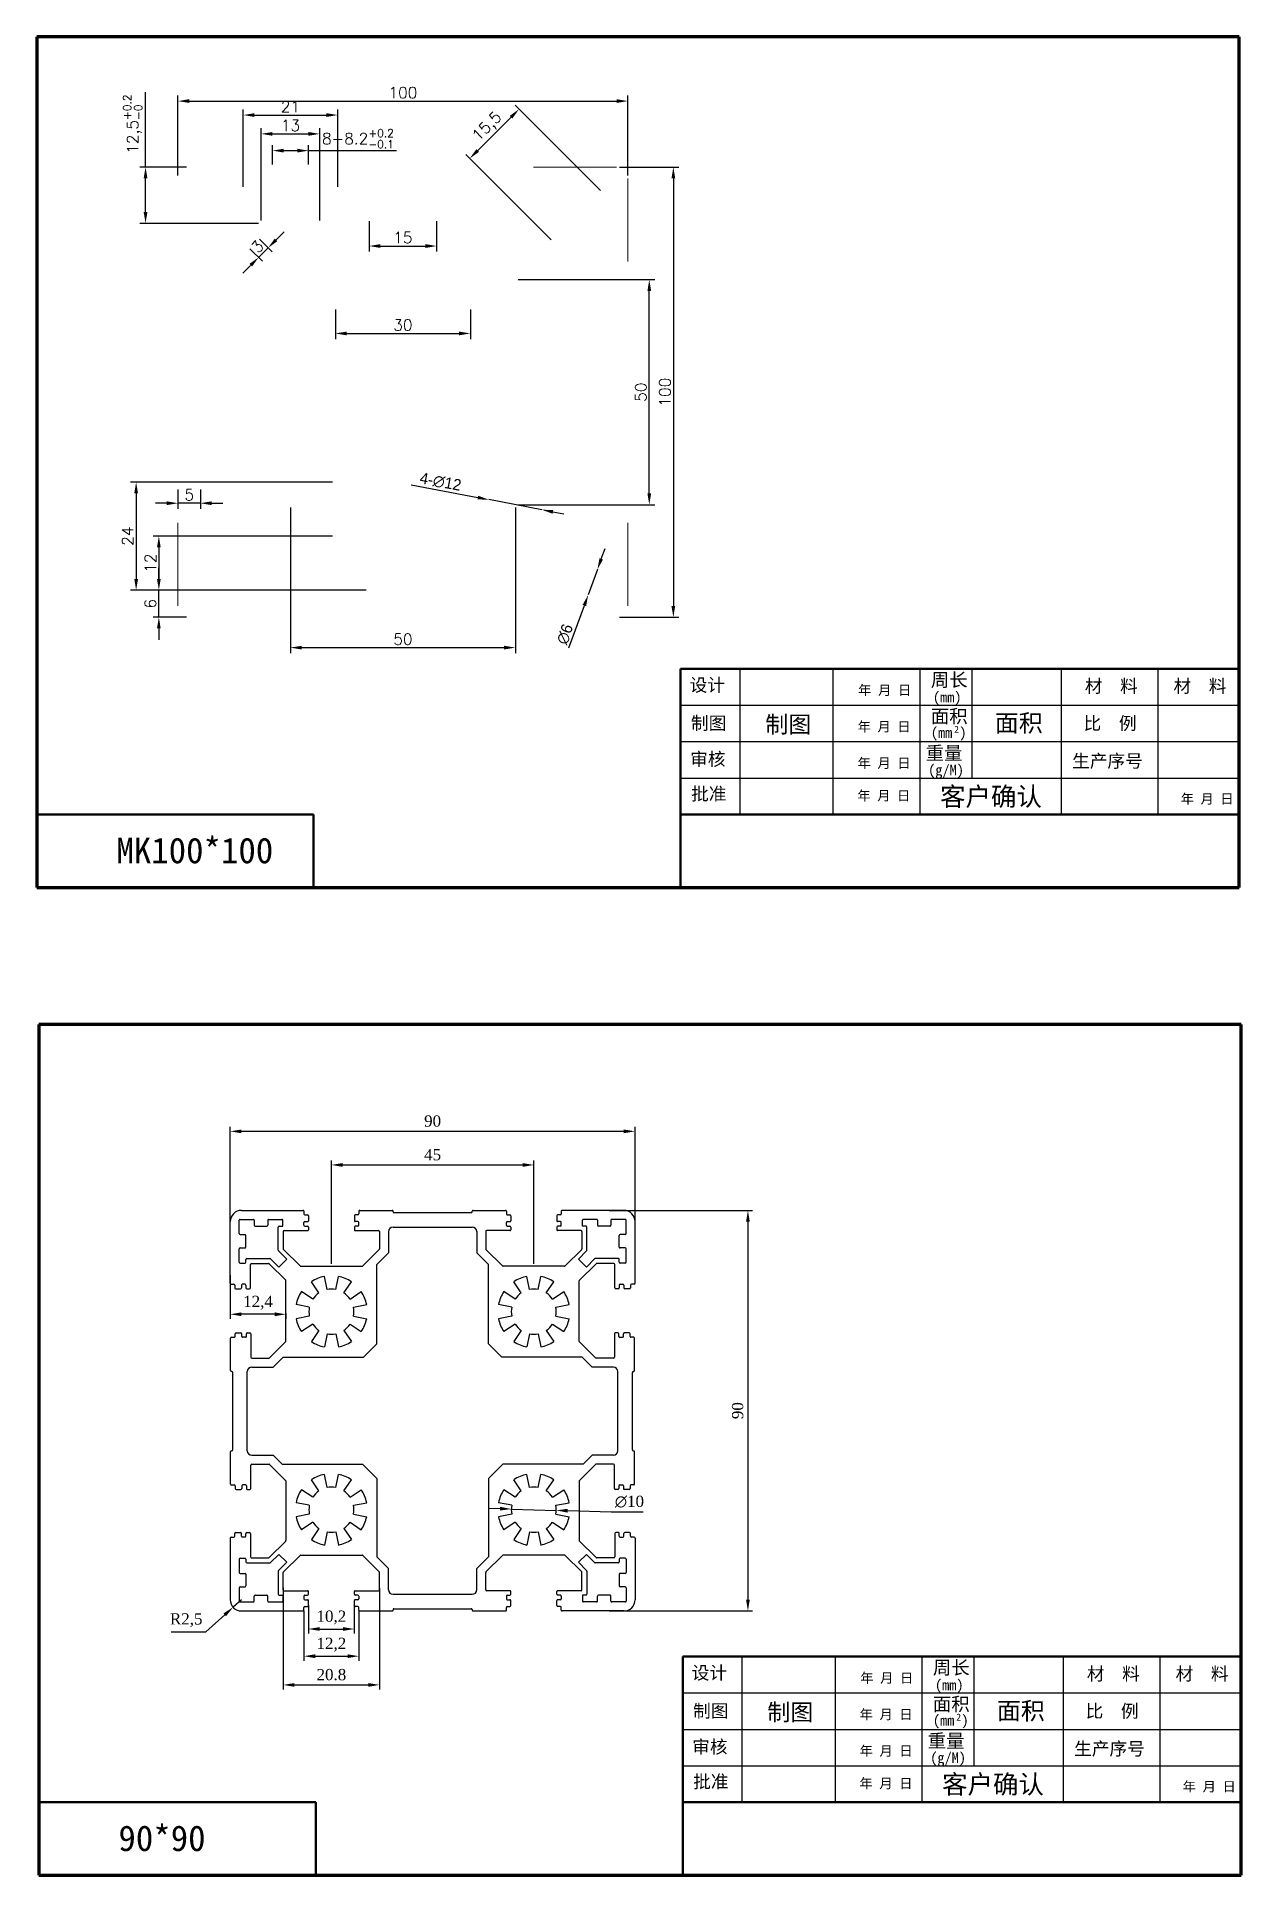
# Model space of a CAD drawing. Header units: millimetres. Extents: x 667 to 3290, y 428 to 2286.
# Drawn here: x 1287.9 to 1555.7, y 810.7 to 1219.2 of the extents above; entities that cross this region are included whole.
import ezdxf

# ---------------------------------------------------------------- set-up
doc = ezdxf.new("R2010")
doc.units = ezdxf.units.MM
doc.layers.add('DIMENSION', color=1, linetype='Continuous')
doc.layers.add('细线', color=100, linetype='Continuous')
doc.layers.add('实体1', color=5, linetype='Continuous', lineweight=50)
doc.layers.add('标注层', color=210, linetype='Continuous', lineweight=0)
doc.styles.get("Standard").update_dxf_attribs({"font": 'txt', "bigfont": 'gbcbig.shx'})
doc.styles.add('TIMES', font='times.ttf')
doc.styles.add('宋体', font='', dxfattribs={"height": 2.5})
doc.styles.add('文字', font='')
doc.styles.get('宋体').set_extended_font_data('SimSun')
doc.styles.get('文字').set_extended_font_data('KaiTi_GB2312')
doc.dimstyles.new('ISO-25', dxfattribs={"dimtxt": 2.5, "dimasz": 2.5, "dimexe": 1.25, "dimexo": 0.625, "dimtad": 1, "dimtxsty": 'Standard', "dimcen": 2.5, "dimadec": 0, "dimazin": 0, "dimtfac": 1, "dimtmove": 0, "dimatfit": 3, "dimfxl": 1, "dimarcsym": 0})

msp = doc.modelspace()

# ---------------------------------------------------------------- texts
at = {"layer": '实体1'}
for s, height, style, p in [('设计', 2.88, '宋体', (1433.084, 1073.702)), ('年 月 日', 2.16, '宋体', (1470.549, 1072.918)), ('周长', 2.9952, '宋体', (1486.701, 1074.798)), ('材  料', 2.88, '宋体', (1520.926, 1073.479)), ('材  料', 2.88, '宋体', (1540.645, 1073.479)), ('(mm)', 2.34, '文字', (1487.151, 1071.261)), ('制图', 2.88, '宋体', (1433.391, 1065.235)), ('制图', 3.744, '宋体', (1449.908, 1064.519)), ('年 月 日', 2.16, '宋体', (1470.415, 1064.818)), ('面积', 2.9952, '宋体', (1486.701, 1066.698)), ('面积', 3.8938, '宋体', (1500.931, 1064.742)), ('比  例', 2.88, '宋体', (1520.649, 1065.201)), ('(mm )', 2.34, '文字', (1486.688, 1063.398)), ('2', 1.544, '文字', (1491.902, 1064.518)), ('审核', 2.88, '宋体', (1433.2, 1057.241)), ('年 月 日', 2.16, '宋体', (1470.415, 1056.718)), ('重量', 2.9952, '宋体', (1485.552, 1058.52)), ('生产序号', 2.88, '宋体', (1518.104, 1056.83)), ('(g/M)', 2.34, '文字', (1486.098, 1055.095)), ('批准', 2.88, '宋体', (1433.41, 1049.527)), ('年 月 日', 2.16, '宋体', (1470.375, 1049.484)), ('客户确认', 4.1472, '宋体', (1488.746, 1048.291)), ('年 月 日', 2.16, '宋体', (1542.245, 1048.785)), ('周长', 2.9952, '宋体', (1487.16, 855.344)), ('设计', 2.88, '宋体', (1433.543, 854.247)), ('年 月 日', 2.16, '宋体', (1471.008, 853.464)), ('(mm)', 2.34, '文字', (1487.61, 851.807)), ('材  料', 2.88, '宋体', (1521.385, 854.024)), ('材  料', 2.88, '宋体', (1541.104, 854.024)), ('面积', 2.9952, '宋体', (1487.16, 847.244)), ('面积', 3.8938, '宋体', (1501.39, 845.287)), ('制图', 2.88, '宋体', (1433.849, 845.78)), ('制图', 3.744, '宋体', (1450.367, 845.064)), ('年 月 日', 2.16, '宋体', (1470.874, 845.364)), ('(mm )', 2.34, '文字', (1487.147, 843.943)), ('2', 1.544, '文字', (1492.361, 845.064)), ('比  例', 2.88, '宋体', (1521.108, 845.746)), ('重量', 2.9952, '宋体', (1486.011, 839.065)), ('审核', 2.88, '宋体', (1433.659, 837.787)), ('年 月 日', 2.16, '宋体', (1470.874, 837.264)), ('(g/M)', 2.34, '文字', (1486.557, 835.64)), ('生产序号', 2.88, '宋体', (1518.563, 837.375)), ('批准', 2.88, '宋体', (1433.869, 830.072)), ('客户确认', 4.1472, '宋体', (1489.205, 828.836)), ('年 月 日', 2.16, '宋体', (1470.834, 830.029)), ('年 月 日', 2.16, '宋体', (1542.704, 829.33))]:
    msp.add_text(s, height=height, dxfattribs=dict(at, style=style)).set_placement(p)
at = {"layer": '标注层', "char_height": 5.4675, "width": 62.5968, "attachment_point": 1}
for s, insert in [('{\\fKaiTi_GB2312|b0|i0|c134|p49;\\H1.042x;MK100*100}', (1305.641, 1041.233)), ('{\\fKaiTi_GB2312|b0|i0|c134|p49;\\H1.042x;90*90}', (1306.1, 821.779))]:
    msp.add_mtext(s, dxfattribs=dict(at, insert=insert))

# ---------------------------------------------------------------- blocks, each defined once
blk = doc.blocks.new('*D659')
at = {"layer": 'DEFPOINTS', "color": 0, "transparency": 16777216}
for p in [(1419.34, 1204.87), (1319.34, 1187.7), (1419.34, 1187.7)]:
    blk.add_point(p, dxfattribs=at)
at = {"layer": '标注层', "color": 0, "lineweight": -2, "transparency": 16777216}
for p, q in [((1319.34, 1188.32), (1319.34, 1206.12)), ((1419.34, 1188.32), (1419.34, 1206.12)), ((1321.84, 1204.87), (1416.84, 1204.87))]:
    blk.add_line(p, q, dxfattribs=at)
at = {"layer": '标注层', "color": 0, "transparency": 16777216}
for points in [[(1321.84, 1205.29), (1321.84, 1204.46), (1319.34, 1204.87)], [(1416.84, 1205.29), (1416.84, 1204.46), (1419.34, 1204.87)]]:
    blk.add_solid(points, dxfattribs=at)
at = {"layer": '标注层', "color": 0, "transparency": 16777216, "insert": (1369.34, 1206.75), "char_height": 2.5, "attachment_point": 5}
blk.add_mtext('100', dxfattribs=at)
blk = doc.blocks.new('*D660')
at = {"layer": 'DEFPOINTS', "color": 0, "transparency": 16777216}
for p in [(1348.34, 1193.86), (1340.34, 1190.2), (1348.34, 1190.2)]:
    blk.add_point(p, dxfattribs=at)
at = {"layer": '标注层', "color": 0, "lineweight": -2, "transparency": 16777216}
for p, q in [((1340.34, 1190.82), (1340.34, 1195.11)), ((1342.84, 1193.86), (1345.84, 1193.86)), ((1348.34, 1190.82), (1348.34, 1195.11)), ((1348.34, 1193.86), (1367.88, 1193.86))]:
    blk.add_line(p, q, dxfattribs=at)
at = {"layer": '标注层', "color": 0, "transparency": 16777216}
for points in [[(1342.84, 1194.28), (1342.84, 1193.45), (1340.34, 1193.86)], [(1345.84, 1194.28), (1345.84, 1193.45), (1348.34, 1193.86)]]:
    blk.add_solid(points, dxfattribs=at)
at = {"layer": '标注层', "color": 0, "transparency": 16777216, "insert": (1359.36, 1196.53), "char_height": 2.5, "attachment_point": 5}
blk.add_mtext('\\A1;8-8.2{\\H0.7x;\\S+0.2^ -0.1;}', dxfattribs=at)
blk = doc.blocks.new('*D661')
at = {"layer": 'DEFPOINTS', "color": 0, "transparency": 16777216}
for p in [(1354.84, 1201.77), (1333.84, 1185.2), (1354.84, 1185.2)]:
    blk.add_point(p, dxfattribs=at)
at = {"layer": '标注层', "color": 0, "lineweight": -2, "transparency": 16777216}
for p, q in [((1333.84, 1185.82), (1333.84, 1203.02)), ((1336.34, 1201.77), (1352.34, 1201.77)), ((1354.84, 1185.82), (1354.84, 1203.02))]:
    blk.add_line(p, q, dxfattribs=at)
at = {"layer": '标注层', "color": 0, "transparency": 16777216}
for points in [[(1336.34, 1202.18), (1336.34, 1201.35), (1333.84, 1201.77)], [(1352.34, 1202.18), (1352.34, 1201.35), (1354.84, 1201.77)]]:
    blk.add_solid(points, dxfattribs=at)
at = {"layer": '标注层', "color": 0, "transparency": 16777216, "insert": (1344.34, 1203.64), "char_height": 2.5, "attachment_point": 5}
blk.add_mtext('21', dxfattribs=at)
blk = doc.blocks.new('*D662')
at = {"layer": 'DEFPOINTS', "color": 0, "transparency": 16777216}
for p in [(1350.84, 1197.59), (1337.84, 1177.7), (1350.84, 1177.7)]:
    blk.add_point(p, dxfattribs=at)
at = {"layer": '标注层', "color": 0, "lineweight": -2, "transparency": 16777216}
for p, q in [((1337.84, 1178.32), (1337.84, 1198.84)), ((1340.34, 1197.59), (1348.34, 1197.59)), ((1350.84, 1178.32), (1350.84, 1198.84))]:
    blk.add_line(p, q, dxfattribs=at)
at = {"layer": '标注层', "color": 0, "transparency": 16777216}
for points in [[(1340.34, 1198), (1340.34, 1197.17), (1337.84, 1197.59)], [(1348.34, 1198), (1348.34, 1197.17), (1350.84, 1197.59)]]:
    blk.add_solid(points, dxfattribs=at)
at = {"layer": '标注层', "color": 0, "transparency": 16777216, "insert": (1344.34, 1199.46), "char_height": 2.5, "attachment_point": 5}
blk.add_mtext('13', dxfattribs=at)
blk = doc.blocks.new('*D663')
at = {"layer": 'DEFPOINTS', "color": 0, "transparency": 16777216}
for p in [(1384.19, 1192.11), (1413.68, 1184.54), (1402.72, 1173.58)]:
    blk.add_point(p, dxfattribs=at)
at = {"layer": '标注层', "color": 0, "lineweight": -2, "transparency": 16777216}
for p, q in [((1393.38, 1201.3), (1385.96, 1193.87)), ((1413.23, 1184.98), (1394.27, 1203.95)), ((1402.27, 1174.02), (1383.3, 1192.99))]:
    blk.add_line(p, q, dxfattribs=at)
at = {"layer": '标注层', "color": 0, "transparency": 16777216}
for points in [[(1393.09, 1201.59), (1393.68, 1201), (1395.15, 1203.07)], [(1385.66, 1194.17), (1386.25, 1193.58), (1384.19, 1192.11)]]:
    blk.add_solid(points, dxfattribs=at)
at = {"layer": '标注层', "color": 0, "transparency": 16777216, "insert": (1388.2, 1199.06), "char_height": 2.5, "attachment_point": 5, "rotation": 45}
blk.add_mtext('15,5', dxfattribs=at)
blk = doc.blocks.new('*D664')
at = {"layer": 'DEFPOINTS', "color": 0, "transparency": 16777216}
for p in [(1312.13, 1190.2), (1321.84, 1190.2), (1337.84, 1177.7)]:
    blk.add_point(p, dxfattribs=at)
at = {"layer": '标注层', "color": 0, "lineweight": -2, "transparency": 16777216}
for p, q in [((1312.13, 1190.2), (1312.13, 1206.82)), ((1321.21, 1190.2), (1310.88, 1190.2)), ((1312.13, 1180.2), (1312.13, 1187.7)), ((1337.21, 1177.7), (1310.88, 1177.7))]:
    blk.add_line(p, q, dxfattribs=at)
at = {"layer": '标注层', "color": 0, "transparency": 16777216}
for points in [[(1311.71, 1187.7), (1312.55, 1187.7), (1312.13, 1190.2)], [(1311.71, 1180.2), (1312.55, 1180.2), (1312.13, 1177.7)]]:
    blk.add_solid(points, dxfattribs=at)
at = {"layer": '标注层', "color": 0, "transparency": 16777216, "insert": (1309.26, 1199.76), "char_height": 2.5, "attachment_point": 5, "rotation": 90}
blk.add_mtext('\\A1;12,5{\\H0.7x;\\S+0.2^ -0;}', dxfattribs=at)
blk = doc.blocks.new('*D665')
at = {"layer": 'DEFPOINTS', "color": 0, "transparency": 16777216}
for p in [(1361.84, 1178.8), (1376.84, 1178.8), (1376.84, 1172.67)]:
    blk.add_point(p, dxfattribs=at)
at = {"layer": '标注层', "color": 0, "lineweight": -2, "transparency": 16777216}
for p, q in [((1361.84, 1178.17), (1361.84, 1171.42)), ((1376.84, 1178.17), (1376.84, 1171.42)), ((1364.34, 1172.67), (1374.34, 1172.67))]:
    blk.add_line(p, q, dxfattribs=at)
at = {"layer": '标注层', "color": 0, "transparency": 16777216}
for points in [[(1364.34, 1173.09), (1364.34, 1172.25), (1361.84, 1172.67)], [(1374.34, 1173.09), (1374.34, 1172.25), (1376.84, 1172.67)]]:
    blk.add_solid(points, dxfattribs=at)
at = {"layer": '标注层', "color": 0, "transparency": 16777216, "insert": (1369.34, 1174.55), "char_height": 2.5, "attachment_point": 5}
blk.add_mtext('15', dxfattribs=at)
blk = doc.blocks.new('*D666')
at = {"layer": 'DEFPOINTS', "color": 0, "transparency": 16777216}
for p in [(1354.34, 1159.2), (1384.34, 1159.2), (1384.34, 1153.25)]:
    blk.add_point(p, dxfattribs=at)
at = {"layer": '标注层', "color": 0, "lineweight": -2, "transparency": 16777216}
for p, q in [((1354.34, 1158.57), (1354.34, 1152)), ((1384.34, 1158.57), (1384.34, 1152)), ((1356.84, 1153.25), (1381.84, 1153.25))]:
    blk.add_line(p, q, dxfattribs=at)
at = {"layer": '标注层', "color": 0, "transparency": 16777216}
for points in [[(1356.84, 1153.66), (1356.84, 1152.83), (1354.34, 1153.25)], [(1381.84, 1153.66), (1381.84, 1152.83), (1384.34, 1153.25)]]:
    blk.add_solid(points, dxfattribs=at)
at = {"layer": '标注层', "color": 0, "transparency": 16777216, "insert": (1369.34, 1155.12), "char_height": 2.5, "attachment_point": 5}
blk.add_mtext('30', dxfattribs=at)
blk = doc.blocks.new('*D667')
at = {"layer": 'DEFPOINTS', "color": 0, "transparency": 16777216}
for p in [(1344.34, 1115.2), (1394.34, 1115.2), (1394.34, 1083.45)]:
    blk.add_point(p, dxfattribs=at)
at = {"layer": '标注层', "color": 0, "lineweight": -2, "transparency": 16777216}
for p, q in [((1344.34, 1114.57), (1344.34, 1082.2)), ((1394.34, 1114.57), (1394.34, 1082.2)), ((1346.84, 1083.45), (1391.84, 1083.45))]:
    blk.add_line(p, q, dxfattribs=at)
at = {"layer": '标注层', "color": 0, "transparency": 16777216}
for points in [[(1346.84, 1083.86), (1346.84, 1083.03), (1344.34, 1083.45)], [(1391.84, 1083.86), (1391.84, 1083.03), (1394.34, 1083.45)]]:
    blk.add_solid(points, dxfattribs=at)
at = {"layer": '标注层', "color": 0, "transparency": 16777216, "insert": (1369.34, 1085.32), "char_height": 2.5, "attachment_point": 5}
blk.add_mtext('50', dxfattribs=at)
blk = doc.blocks.new('*D668')
at = {"layer": 'DEFPOINTS', "color": 0, "transparency": 16777216}
for p in [(1394.34, 1165.2), (1424.11, 1165.2), (1394.34, 1115.2)]:
    blk.add_point(p, dxfattribs=at)
at = {"layer": '标注层', "color": 0, "lineweight": -2, "transparency": 16777216}
for p, q in [((1394.96, 1165.2), (1425.36, 1165.2)), ((1424.11, 1117.7), (1424.11, 1162.7)), ((1394.96, 1115.2), (1425.36, 1115.2))]:
    blk.add_line(p, q, dxfattribs=at)
at = {"layer": '标注层', "color": 0, "transparency": 16777216}
for points in [[(1423.7, 1162.7), (1424.53, 1162.7), (1424.11, 1165.2)], [(1423.7, 1117.7), (1424.53, 1117.7), (1424.11, 1115.2)]]:
    blk.add_solid(points, dxfattribs=at)
at = {"layer": '标注层', "color": 0, "transparency": 16777216, "insert": (1422.24, 1140.2), "char_height": 2.5, "attachment_point": 5, "rotation": 90}
blk.add_mtext('50', dxfattribs=at)
blk = doc.blocks.new('*D669')
at = {"layer": 'DEFPOINTS', "color": 0, "transparency": 16777216}
for p in [(1416.84, 1190.2), (1416.84, 1090.2), (1429.46, 1090.2)]:
    blk.add_point(p, dxfattribs=at)
at = {"layer": '标注层', "color": 0, "lineweight": -2, "transparency": 16777216}
for p, q in [((1417.46, 1190.2), (1430.71, 1190.2)), ((1429.46, 1187.7), (1429.46, 1092.7)), ((1417.46, 1090.2), (1430.71, 1090.2))]:
    blk.add_line(p, q, dxfattribs=at)
at = {"layer": '标注层', "color": 0, "transparency": 16777216}
for points in [[(1429.04, 1187.7), (1429.88, 1187.7), (1429.46, 1190.2)], [(1429.04, 1092.7), (1429.88, 1092.7), (1429.46, 1090.2)]]:
    blk.add_solid(points, dxfattribs=at)
at = {"layer": '标注层', "color": 0, "transparency": 16777216, "insert": (1427.59, 1140.2), "char_height": 2.5, "attachment_point": 5, "rotation": 90}
blk.add_mtext('100', dxfattribs=at)
blk = doc.blocks.new('*D670')
at = {"layer": 'DEFPOINTS', "color": 0, "transparency": 16777216}
for p in [(1388.44, 1116.32), (1400.23, 1114.08)]:
    blk.add_point(p, dxfattribs=at)
at = {"layer": '标注层', "color": 0, "lineweight": -2, "transparency": 16777216}
for p, q in [((1371.19, 1119.6), (1385.99, 1116.78)), ((1400.23, 1114.08), (1388.44, 1116.32)), ((1402.69, 1113.61), (1405.14, 1113.14))]:
    blk.add_line(p, q, dxfattribs=at)
at = {"layer": '标注层', "color": 0, "transparency": 16777216}
for points in [[(1386.06, 1117.19), (1385.91, 1116.38), (1388.44, 1116.32)], [(1402.76, 1114.02), (1402.61, 1113.2), (1400.23, 1114.08)]]:
    blk.add_solid(points, dxfattribs=at)
at = {"layer": '标注层', "color": 0, "transparency": 16777216, "insert": (1377.71, 1120.27), "char_height": 2.5, "attachment_point": 5, "rotation": 349.2331}
blk.add_mtext('{\\fTunga|b0|i0|c0|p2;4-∅12}', dxfattribs=at)
blk = doc.blocks.new('*D671')
at = {"layer": 'DEFPOINTS', "color": 0, "transparency": 16777216}
for p in [(1315.09, 1096.2), (1361.84, 1096.2), (1321.84, 1090.2)]:
    blk.add_point(p, dxfattribs=at)
at = {"layer": '标注层', "color": 0, "lineweight": -2, "transparency": 16777216}
for p, q in [((1315.09, 1098.7), (1315.09, 1101.2)), ((1361.21, 1096.2), (1313.84, 1096.2)), ((1315.09, 1090.2), (1315.09, 1096.2)), ((1321.21, 1090.2), (1313.84, 1090.2)), ((1315.09, 1087.7), (1315.09, 1085.2))]:
    blk.add_line(p, q, dxfattribs=at)
at = {"layer": '标注层', "color": 0, "transparency": 16777216}
for points in [[(1314.67, 1098.7), (1315.5, 1098.7), (1315.09, 1096.2)], [(1314.67, 1087.7), (1315.5, 1087.7), (1315.09, 1090.2)]]:
    blk.add_solid(points, dxfattribs=at)
at = {"layer": '标注层', "color": 0, "transparency": 16777216, "insert": (1313.21, 1093.2), "char_height": 2.5, "attachment_point": 5, "rotation": 90}
blk.add_mtext('6', dxfattribs=at)
blk = doc.blocks.new('*D672')
at = {"layer": 'DEFPOINTS', "color": 0, "transparency": 16777216}
for p in [(1319.34, 1119.2), (1324.34, 1119.2), (1319.34, 1115.53)]:
    blk.add_point(p, dxfattribs=at)
at = {"layer": '标注层', "color": 0, "lineweight": -2, "transparency": 16777216}
for p, q in [((1316.84, 1115.53), (1314.34, 1115.53)), ((1319.34, 1118.57), (1319.34, 1114.28)), ((1324.34, 1115.53), (1319.34, 1115.53)), ((1324.34, 1118.57), (1324.34, 1114.28)), ((1326.84, 1115.53), (1329.34, 1115.53))]:
    blk.add_line(p, q, dxfattribs=at)
at = {"layer": '标注层', "color": 0, "transparency": 16777216}
for points in [[(1316.84, 1115.95), (1316.84, 1115.11), (1319.34, 1115.53)], [(1326.84, 1115.95), (1326.84, 1115.11), (1324.34, 1115.53)]]:
    blk.add_solid(points, dxfattribs=at)
at = {"layer": '标注层', "color": 0, "transparency": 16777216, "insert": (1321.84, 1117.41), "char_height": 2.5, "attachment_point": 5}
blk.add_mtext('5', dxfattribs=at)
blk = doc.blocks.new('*D673')
at = {"layer": 'DEFPOINTS', "color": 0, "transparency": 16777216}
for p in [(1334.89, 1172.52), (1337.02, 1174.64), (1339.38, 1172.27)]:
    blk.add_point(p, dxfattribs=at)
at = {"layer": '标注层', "color": 0, "lineweight": -2, "transparency": 16777216}
for p, q in [((1337.26, 1170.15), (1339.38, 1172.27)), ((1337.46, 1174.2), (1340.26, 1171.39)), ((1341.15, 1174.04), (1342.92, 1175.81)), ((1335.49, 1168.38), (1333.72, 1166.62)), ((1335.34, 1172.08), (1338.14, 1169.27))]:
    blk.add_line(p, q, dxfattribs=at)
at = {"layer": '标注层', "color": 0, "transparency": 16777216}
for points in [[(1340.85, 1174.34), (1341.44, 1173.75), (1339.38, 1172.27)], [(1335.2, 1168.68), (1335.79, 1168.09), (1337.26, 1170.15)]]:
    blk.add_solid(points, dxfattribs=at)
at = {"layer": '标注层', "color": 0, "transparency": 16777216, "insert": (1336.99, 1172.54), "char_height": 2.5, "attachment_point": 5, "rotation": 45}
blk.add_mtext('3', dxfattribs=at)
blk = doc.blocks.new('*D674')
at = {"layer": 'DEFPOINTS', "color": 0, "transparency": 16777216}
for p in [(1412.58, 1100.8), (1410.53, 1095.16)]:
    blk.add_point(p, dxfattribs=at)
at = {"layer": '标注层', "color": 0, "lineweight": -2, "transparency": 16777216}
for p, q in [((1413.43, 1103.15), (1414.28, 1105.5)), ((1412.58, 1100.8), (1410.53, 1095.16)), ((1406.26, 1083.4), (1409.68, 1092.81))]:
    blk.add_line(p, q, dxfattribs=at)
at = {"layer": '标注层', "color": 0, "transparency": 16777216}
for points in [[(1413.04, 1103.29), (1413.82, 1103.01), (1412.58, 1100.8)], [(1409.29, 1092.95), (1410.07, 1092.67), (1410.53, 1095.16)]]:
    blk.add_solid(points, dxfattribs=at)
at = {"layer": '标注层', "color": 0, "transparency": 16777216, "insert": (1405.36, 1086.42), "char_height": 2.5, "attachment_point": 5, "rotation": 70.0484}
blk.add_mtext('{\\fTunga|b0|i0|c0|p2;∅6}', dxfattribs=at)
blk = doc.blocks.new('*D675')
at = {"layer": 'DEFPOINTS', "color": 0, "transparency": 16777216}
for p in [(1354.34, 1108.2), (1315.09, 1096.2), (1319.34, 1096.2)]:
    blk.add_point(p, dxfattribs=at)
at = {"layer": '标注层', "color": 0, "lineweight": -2, "transparency": 16777216}
for p, q in [((1353.71, 1108.2), (1313.84, 1108.2)), ((1315.09, 1105.7), (1315.09, 1098.7)), ((1318.71, 1096.2), (1313.84, 1096.2))]:
    blk.add_line(p, q, dxfattribs=at)
at = {"layer": '标注层', "color": 0, "transparency": 16777216}
for points in [[(1314.67, 1105.7), (1315.5, 1105.7), (1315.09, 1108.2)], [(1314.67, 1098.7), (1315.5, 1098.7), (1315.09, 1096.2)]]:
    blk.add_solid(points, dxfattribs=at)
at = {"layer": '标注层', "color": 0, "transparency": 16777216, "insert": (1313.21, 1102.2), "char_height": 2.5, "attachment_point": 5, "rotation": 90}
blk.add_mtext('12', dxfattribs=at)
blk = doc.blocks.new('*D676')
at = {"layer": 'DEFPOINTS', "color": 0, "transparency": 16777216}
for p in [(1354.34, 1120.2), (1310.04, 1096.2), (1319.34, 1096.2)]:
    blk.add_point(p, dxfattribs=at)
at = {"layer": '标注层', "color": 0, "lineweight": -2, "transparency": 16777216}
for p, q in [((1353.71, 1120.2), (1308.79, 1120.2)), ((1310.04, 1117.7), (1310.04, 1098.7)), ((1318.71, 1096.2), (1308.79, 1096.2))]:
    blk.add_line(p, q, dxfattribs=at)
at = {"layer": '标注层', "color": 0, "transparency": 16777216}
for points in [[(1309.62, 1117.7), (1310.46, 1117.7), (1310.04, 1120.2)], [(1309.62, 1098.7), (1310.46, 1098.7), (1310.04, 1096.2)]]:
    blk.add_solid(points, dxfattribs=at)
at = {"layer": '标注层', "color": 0, "transparency": 16777216, "insert": (1308.16, 1108.2), "char_height": 2.5, "attachment_point": 5, "rotation": 90}
blk.add_mtext('24', dxfattribs=at)
blk = doc.blocks.new('*D827')
at = {"layer": 'DEFPOINTS', "color": 0, "transparency": 16777216}
for p in [(1420.94, 975.98), (1330.94, 953.17), (1420.94, 953.17)]:
    blk.add_point(p, dxfattribs=at)
at = {"layer": 'DIMENSION', "lineweight": -2, "transparency": 16777216}
for p, q in [((1330.94, 953.67), (1330.94, 976.98)), ((1420.94, 953.67), (1420.94, 976.98)), ((1333.44, 975.98), (1418.44, 975.98))]:
    blk.add_line(p, q, dxfattribs=at)
at = {"layer": 'DIMENSION', "transparency": 16777216}
for points in [[(1333.44, 976.39), (1333.44, 975.56), (1330.94, 975.98)], [(1418.44, 976.39), (1418.44, 975.56), (1420.94, 975.98)]]:
    blk.add_solid(points, dxfattribs=at)
at = {"layer": 'DIMENSION', "transparency": 16777216, "insert": (1375.94, 978.25), "char_height": 2.5, "attachment_point": 5, "style": 'TIMES'}
blk.add_mtext('90', dxfattribs=at)
blk = doc.blocks.new('*D828')
at = {"layer": 'DEFPOINTS', "color": 0, "transparency": 16777216}
for p in [(1398.44, 968.51), (1353.44, 946.02), (1398.44, 946.02)]:
    blk.add_point(p, dxfattribs=at)
at = {"layer": 'DIMENSION', "lineweight": -2, "transparency": 16777216}
for p, q in [((1353.44, 946.52), (1353.44, 969.51)), ((1355.94, 968.51), (1395.94, 968.51)), ((1398.44, 946.52), (1398.44, 969.51))]:
    blk.add_line(p, q, dxfattribs=at)
at = {"layer": 'DIMENSION', "transparency": 16777216}
for points in [[(1355.94, 968.93), (1355.94, 968.09), (1353.44, 968.51)], [(1395.94, 968.93), (1395.94, 968.09), (1398.44, 968.51)]]:
    blk.add_solid(points, dxfattribs=at)
at = {"layer": 'DIMENSION', "transparency": 16777216, "insert": (1375.94, 970.78), "char_height": 2.5, "attachment_point": 5, "style": 'TIMES'}
blk.add_mtext('45', dxfattribs=at)
blk = doc.blocks.new('*D829')
at = {"layer": 'DEFPOINTS', "color": 0, "transparency": 16777216}
for p in [(1414.69, 958.42), (1414.69, 869.42), (1446.04, 869.42)]:
    blk.add_point(p, dxfattribs=at)
at = {"layer": 'DIMENSION', "lineweight": -2, "transparency": 16777216}
for p, q in [((1415.19, 958.42), (1447.04, 958.42)), ((1446.04, 955.92), (1446.04, 871.92)), ((1415.19, 869.42), (1447.04, 869.42))]:
    blk.add_line(p, q, dxfattribs=at)
at = {"layer": 'DIMENSION', "transparency": 16777216}
for points in [[(1445.62, 955.92), (1446.45, 955.92), (1446.04, 958.42)], [(1445.62, 871.92), (1446.45, 871.92), (1446.04, 869.42)]]:
    blk.add_solid(points, dxfattribs=at)
at = {"layer": 'DIMENSION', "transparency": 16777216, "insert": (1443.76, 913.92), "char_height": 2.5, "attachment_point": 5, "rotation": 90, "style": 'TIMES'}
blk.add_mtext('90', dxfattribs=at)
blk = doc.blocks.new('*D830')
at = {"layer": 'DEFPOINTS', "color": 0, "transparency": 16777216}
for p in [(1393.45, 892.07), (1403.44, 891.77)]:
    blk.add_point(p, dxfattribs=at)
at = {"layer": 'DIMENSION', "lineweight": -2, "transparency": 16777216}
for p, q in [((1390.95, 892.14), (1388.45, 892.22)), ((1393.45, 892.07), (1403.44, 891.77)), ((1415.65, 891.4), (1405.94, 891.69)), ((1422.74, 891.4), (1415.65, 891.4))]:
    blk.add_line(p, q, dxfattribs=at)
at = {"layer": 'DIMENSION', "transparency": 16777216}
for points in [[(1390.96, 892.56), (1390.93, 891.73), (1393.45, 892.07)], [(1405.95, 892.11), (1405.93, 891.27), (1403.44, 891.77)]]:
    blk.add_solid(points, dxfattribs=at)
at = {"layer": 'DIMENSION', "transparency": 16777216, "insert": (1419.7, 893.7), "char_height": 2.5, "attachment_point": 5, "style": 'TIMES'}
blk.add_mtext('∅10', dxfattribs=at)
blk = doc.blocks.new('*D831')
at = {"layer": 'DEFPOINTS', "color": 0, "transparency": 16777216}
for p in [(1342.74, 875.06), (1364.14, 875.06), (1364.14, 852.99)]:
    blk.add_point(p, dxfattribs=at)
at = {"layer": 'DIMENSION', "lineweight": -2, "transparency": 16777216}
for p, q in [((1342.74, 874.56), (1342.74, 851.99)), ((1364.14, 874.56), (1364.14, 851.99)), ((1345.24, 852.99), (1361.64, 852.99))]:
    blk.add_line(p, q, dxfattribs=at)
at = {"layer": 'DIMENSION', "transparency": 16777216}
for points in [[(1345.24, 853.4), (1345.24, 852.57), (1342.74, 852.99)], [(1361.64, 853.4), (1361.64, 852.57), (1364.14, 852.99)]]:
    blk.add_solid(points, dxfattribs=at)
at = {"layer": 'DIMENSION', "transparency": 16777216, "insert": (1353.44, 855.26), "char_height": 2.5, "attachment_point": 5, "style": 'TIMES'}
blk.add_mtext('20.8', dxfattribs=at)
blk = doc.blocks.new('*D832')
at = {"layer": 'DEFPOINTS', "color": 0, "transparency": 16777216}
for p in [(1348.34, 871.17), (1358.54, 871.17), (1358.54, 865.41)]:
    blk.add_point(p, dxfattribs=at)
at = {"layer": 'DIMENSION', "lineweight": -2, "transparency": 16777216}
for p, q in [((1348.34, 870.67), (1348.34, 864.41)), ((1358.54, 870.67), (1358.54, 864.41)), ((1350.84, 865.41), (1356.04, 865.41))]:
    blk.add_line(p, q, dxfattribs=at)
at = {"layer": 'DIMENSION', "transparency": 16777216}
for points in [[(1350.84, 865.83), (1350.84, 865), (1348.34, 865.41)], [(1356.04, 865.83), (1356.04, 865), (1358.54, 865.41)]]:
    blk.add_solid(points, dxfattribs=at)
at = {"layer": 'DIMENSION', "transparency": 16777216, "insert": (1353.44, 867.97), "char_height": 2.5, "attachment_point": 5, "style": 'TIMES'}
blk.add_mtext('10,2', dxfattribs=at)
blk = doc.blocks.new('*D833')
at = {"layer": 'DEFPOINTS', "color": 0, "transparency": 16777216}
for p in [(1347.34, 869.92), (1359.54, 869.92), (1359.54, 859.37)]:
    blk.add_point(p, dxfattribs=at)
at = {"layer": 'DIMENSION', "lineweight": -2, "transparency": 16777216}
for p, q in [((1347.34, 869.42), (1347.34, 858.37)), ((1359.54, 869.42), (1359.54, 858.37)), ((1349.84, 859.37), (1357.04, 859.37))]:
    blk.add_line(p, q, dxfattribs=at)
at = {"layer": 'DIMENSION', "transparency": 16777216}
for points in [[(1349.84, 859.79), (1349.84, 858.95), (1347.34, 859.37)], [(1357.04, 859.79), (1357.04, 858.95), (1359.54, 859.37)]]:
    blk.add_solid(points, dxfattribs=at)
at = {"layer": 'DIMENSION', "transparency": 16777216, "insert": (1353.44, 861.93), "char_height": 2.5, "attachment_point": 5, "style": 'TIMES'}
blk.add_mtext('12,2', dxfattribs=at)
blk = doc.blocks.new('*D834')
at = {"layer": 'DEFPOINTS', "color": 0, "transparency": 16777216}
for p in [(1330.94, 944.51), (1343.34, 936.03), (1330.94, 935.34)]:
    blk.add_point(p, dxfattribs=at)
at = {"layer": 'DIMENSION', "lineweight": -2, "transparency": 16777216}
for p, q in [((1330.94, 944.01), (1330.94, 934.34)), ((1343.34, 935.53), (1343.34, 934.34)), ((1340.84, 935.34), (1333.44, 935.34))]:
    blk.add_line(p, q, dxfattribs=at)
at = {"layer": 'DIMENSION', "transparency": 16777216}
for points in [[(1333.44, 935.76), (1333.44, 934.92), (1330.94, 935.34)], [(1340.84, 935.76), (1340.84, 934.92), (1343.34, 935.34)]]:
    blk.add_solid(points, dxfattribs=at)
at = {"layer": 'DIMENSION', "transparency": 16777216, "insert": (1337.14, 937.9), "char_height": 2.5, "attachment_point": 5, "style": 'TIMES'}
blk.add_mtext('12,4', dxfattribs=at)
blk = doc.blocks.new('*D835')
at = {"layer": 'DEFPOINTS', "color": 0, "transparency": 16777216}
for p in [(1331.59, 870.24), (1333.44, 871.92)]:
    blk.add_point(p, dxfattribs=at)
at = {"layer": 'DIMENSION', "lineweight": -2, "transparency": 16777216}
for p, q in [((1333.44, 871.92), (1331.59, 870.24)), ((1325.56, 864.81), (1329.73, 868.57)), ((1317.79, 864.81), (1325.56, 864.81))]:
    blk.add_line(p, q, dxfattribs=at)
at = {"layer": 'DIMENSION', "transparency": 16777216}
blk.add_solid([(1329.45, 868.88), (1330.01, 868.26), (1331.59, 870.24)], dxfattribs=at)
at = {"layer": 'DIMENSION', "transparency": 16777216, "insert": (1321.17, 867.37), "char_height": 2.5, "attachment_point": 5, "style": 'TIMES'}
blk.add_mtext('R2,5', dxfattribs=at)

# ---------------------------------------------------------------- dimensions: what is measured, and where the dimension line sits
at = {"layer": 'DIMENSION'}
for base, p1, p2, picture, middle in [((1420.943, 975.978), (1330.943, 953.172), (1420.943, 953.172), '*D827', (1375.943, 978.253)), ((1398.443, 968.509), (1353.443, 946.017), (1398.443, 946.017), '*D828', (1375.943, 970.781)), ((1330.943, 935.34), (1343.343, 936.026), (1330.943, 944.506), '*D834', (1337.143, 937.897)), ((1358.543, 865.414), (1348.343, 871.167), (1358.543, 871.167), '*D832', (1353.443, 867.971)), ((1359.543, 859.371), (1347.343, 869.917), (1359.543, 869.917), '*D833', (1353.443, 861.928))]:
    dim = msp.add_linear_dim(base=base, p1=p1, p2=p2, dimstyle='ISO-25', override={"dimexe": 1, "dimexo": 0.5, "dimgap": 1, "dimtad": 3, "dimtoh": 1, "dimlunit": 2, "dimtxsty": 'TIMES', "dimcen": 1, "dimclrd": 256, "dimclre": 256, "dimclrt": 256, "dimtp": 0.05, "dimtm": 0.05, "dimtfac": 0.6, "dimtzin": 8}, dxfattribs=at)
    dim.commit()
    dim.dimension.update_dxf_attribs({"geometry": picture, "text_midpoint": middle})
dim = msp.add_linear_dim(base=(1446.037, 869.417), p1=(1414.689, 958.417), p2=(1414.689, 869.417), angle=90, text='90', dimstyle='ISO-25', override={"dimexe": 1, "dimexo": 0.5, "dimgap": 1, "dimtad": 3, "dimtoh": 1, "dimlunit": 2, "dimtxsty": 'TIMES', "dimcen": 1, "dimclrd": 256, "dimclre": 256, "dimclrt": 256, "dimtp": 0.05, "dimtm": 0.05, "dimtfac": 0.6, "dimtzin": 8}, dxfattribs=at)
dim.commit()
dim.dimension.update_dxf_attribs({"geometry": '*D829', "text_midpoint": (1443.762, 913.917)})
dim = msp.add_diameter_dim_2p(p1=(1393.445, 892.068), p2=(1403.441, 891.766), dimstyle='ISO-25', override={"dimexe": 1, "dimexo": 0.5, "dimgap": 1, "dimtad": 3, "dimtoh": 1, "dimlunit": 2, "dimtxsty": 'TIMES', "dimcen": 1, "dimclrd": 256, "dimclre": 256, "dimclrt": 256, "dimtp": 0.05, "dimtm": 0.05, "dimtfac": 0.6, "dimtzin": 8}, dxfattribs=at)
dim.commit()
dim.dimension.update_dxf_attribs({"geometry": '*D830', "text_midpoint": (1415.649, 891.397), "dimtype": 163})
dim = msp.add_linear_dim(base=(1364.143, 852.985), p1=(1342.743, 875.058), p2=(1364.143, 875.058), text='20.8', dimstyle='ISO-25', override={"dimexe": 1, "dimexo": 0.5, "dimgap": 1, "dimtad": 3, "dimtoh": 1, "dimlunit": 2, "dimtxsty": 'TIMES', "dimcen": 1, "dimclrd": 256, "dimclre": 256, "dimclrt": 256, "dimtp": 0.05, "dimtm": 0.05, "dimtfac": 0.6, "dimtzin": 8}, dxfattribs=at)
dim.commit()
dim.dimension.update_dxf_attribs({"geometry": '*D831', "text_midpoint": (1353.443, 855.26)})
dim = msp.add_radius_dim(center=(1333.443, 871.917), mpoint=(1331.586, 870.244), dimstyle='ISO-25', override={"dimexe": 1, "dimexo": 0.5, "dimgap": 1, "dimtad": 3, "dimtoh": 1, "dimlunit": 2, "dimtxsty": 'TIMES', "dimcen": 1, "dimclrd": 256, "dimclre": 256, "dimclrt": 256, "dimtp": 0.05, "dimtm": 0.05, "dimtfac": 0.6, "dimtzin": 8}, dxfattribs=at)
dim.commit()
dim.dimension.update_dxf_attribs({"geometry": '*D835', "text_midpoint": (1321.172, 867.369)})
at = {"layer": '标注层'}
dim = msp.add_linear_dim(base=(1312.131, 1190.197), p1=(1337.835, 1177.697), p2=(1321.835, 1190.197), angle=90, text='\\A1;<>{\\H0.7x;\\S+0.2^ -0;}', dimstyle='ISO-25', dxfattribs=at)
dim.commit()
dim.dimension.update_dxf_attribs({"geometry": '*D664', "text_midpoint": (1309.256, 1199.759)})
for base, p1, p2, picture, middle in [((1419.335, 1204.873), (1319.335, 1187.697), (1419.335, 1187.697), '*D659', (1369.335, 1206.748)), ((1354.835, 1201.768), (1333.835, 1185.197), (1354.835, 1185.197), '*D661', (1344.335, 1203.643)), ((1350.835, 1197.587), (1337.835, 1177.697), (1350.835, 1177.697), '*D662', (1344.335, 1199.462)), ((1376.835, 1172.671), (1361.835, 1178.798), (1376.835, 1178.798), '*D665', (1369.335, 1174.546)), ((1384.335, 1153.248), (1354.335, 1159.197), (1384.335, 1159.197), '*D666', (1369.335, 1155.123)), ((1319.335, 1115.53), (1324.335, 1119.197), (1319.335, 1119.197), '*D672', (1321.835, 1117.405)), ((1394.335, 1083.447), (1344.335, 1115.197), (1394.335, 1115.197), '*D667', (1369.335, 1085.322))]:
    dim = msp.add_linear_dim(base=base, p1=p1, p2=p2, dimstyle='ISO-25', dxfattribs=at)
    dim.commit()
    dim.dimension.update_dxf_attribs({"geometry": picture, "text_midpoint": middle})
for p1, p2, distance, picture, middle in [((1413.676, 1184.538), (1402.716, 1173.578), -26.202, '*D663', (1388.196, 1199.059)), ((1334.894, 1172.517), (1337.015, 1174.638), -3.346, '*D673', (1336.995, 1172.538))]:
    dim = msp.add_aligned_dim(p1=p1, p2=p2, distance=distance, dimstyle='ISO-25', dxfattribs=at)
    dim.commit()
    dim.dimension.update_dxf_attribs({"geometry": picture, "text_midpoint": middle})
dim = msp.add_linear_dim(base=(1348.335, 1193.863), p1=(1340.335, 1190.197), p2=(1348.335, 1190.197), text='\\A1;<>-8.2{\\H0.7x;\\S+0.2^ -0.1;}', dimstyle='ISO-25', dxfattribs=at)
dim.commit()
dim.dimension.update_dxf_attribs({"geometry": '*D660', "text_midpoint": (1359.356, 1196.529)})
for base, p1, p2, picture, middle in [((1429.46, 1090.197), (1416.835, 1190.197), (1416.835, 1090.197), '*D669', (1427.585, 1140.197)), ((1424.113, 1165.197), (1394.335, 1115.197), (1394.335, 1165.197), '*D668', (1422.238, 1140.197)), ((1310.039, 1096.197), (1354.335, 1120.197), (1319.335, 1096.197), '*D676', (1308.164, 1108.197)), ((1315.086, 1096.197), (1354.335, 1108.196), (1319.335, 1096.197), '*D675', (1313.211, 1102.197)), ((1315.086, 1096.197), (1321.835, 1090.197), (1361.835, 1096.197), '*D671', (1313.211, 1093.197))]:
    dim = msp.add_linear_dim(base=base, p1=p1, p2=p2, angle=90, dimstyle='ISO-25', dxfattribs=at)
    dim.commit()
    dim.dimension.update_dxf_attribs({"geometry": picture, "text_midpoint": middle})
dim = msp.add_diameter_dim_2p(p1=(1400.23, 1114.076), p2=(1388.441, 1116.318), text='{\\fTunga|b0|i0|c0|p2;4-<>}', dimstyle='ISO-25', dxfattribs=at)
dim.commit()
dim.dimension.update_dxf_attribs({"geometry": '*D670', "text_midpoint": (1377.71, 1120.267)})
dim = msp.add_diameter_dim_2p(p1=(1412.579, 1100.797), p2=(1410.531, 1095.157), text='{\\fTunga|b0|i0|c0|p2;<>}', dimstyle='ISO-25', dxfattribs=at)
dim.commit()
dim.dimension.update_dxf_attribs({"geometry": '*D674', "text_midpoint": (1407.126, 1085.777), "dimtype": 163})

# ---------------------------------------------------------------- linework, layer by layer
at = {"color": 7}
for p, q in [((1330.943, 942.217), (1330.943, 955.917)), ((1332.943, 953.267), (1332.943, 956.217)), ((1333.143, 956.417), (1336.093, 956.417)), ((1333.443, 958.417), (1347.143, 958.417)), ((1336.293, 956.217), (1336.293, 955.117)), ((1339.293, 956.217), (1339.293, 955.117)), ((1339.493, 956.417), (1342.443, 956.417)), ((1342.643, 954.917), (1342.643, 956.217)), ((1347.343, 958.217), (1347.343, 957.617)), ((1347.543, 957.417), (1348.143, 957.417)), ((1347.543, 955.917), (1348.143, 955.917)), ((1348.343, 957.217), (1348.343, 956.117)), ((1358.543, 957.217), (1358.543, 956.117)), ((1359.343, 957.417), (1358.743, 957.417)), ((1359.343, 955.917), (1358.743, 955.917)), ((1359.543, 958.217), (1359.543, 957.617)), ((1359.743, 958.417), (1366.943, 958.417)), ((1367.143, 958.117), (1367.143, 958.217)), ((1367.343, 957.917), (1384.543, 957.917)), ((1384.743, 958.117), (1384.743, 958.217)), ((1384.943, 958.417), (1392.143, 958.417)), ((1392.343, 958.217), (1392.343, 957.617)), ((1392.543, 957.417), (1393.143, 957.417)), ((1392.543, 955.917), (1393.143, 955.917)), ((1393.343, 957.217), (1393.343, 956.117)), ((1403.543, 957.217), (1403.543, 956.117)), ((1404.343, 957.417), (1403.743, 957.417)), ((1404.343, 955.917), (1403.743, 955.917)), ((1404.543, 958.217), (1404.543, 957.617)), ((1418.443, 958.417), (1404.743, 958.417)), ((1409.243, 954.917), (1409.243, 956.217)), ((1412.393, 956.417), (1409.443, 956.417)), ((1412.593, 956.217), (1412.593, 955.117)), ((1415.593, 956.217), (1415.593, 955.117)), ((1418.743, 956.417), (1415.793, 956.417)), ((1418.943, 953.267), (1418.943, 956.217)), ((1420.943, 942.217), (1420.943, 955.917)), ((1333.143, 953.067), (1334.243, 953.067)), ((1334.443, 950.267), (1334.443, 952.867)), ((1336.493, 954.917), (1339.093, 954.917)), ((1341.643, 949.568), (1341.643, 954.717)), ((1341.843, 954.917), (1342.643, 954.917)), ((1342.743, 953.717), (1342.743, 949.882)), ((1342.943, 953.917), (1348.143, 953.917)), ((1347.343, 955.117), (1347.343, 955.717)), ((1347.543, 954.917), (1348.143, 954.917)), ((1348.343, 954.717), (1348.343, 954.117)), ((1358.543, 954.717), (1358.543, 954.117)), ((1359.343, 954.917), (1358.743, 954.917)), ((1358.743, 953.917), (1363.943, 953.917)), ((1359.543, 955.117), (1359.543, 955.717)), ((1364.143, 953.717), (1364.143, 949.882)), ((1366.143, 953.717), (1366.143, 948.971)), ((1367.143, 954.717), (1384.743, 954.717)), ((1385.743, 953.717), (1385.743, 948.971)), ((1387.743, 953.717), (1387.743, 949.882)), ((1393.143, 953.917), (1387.943, 953.917)), ((1392.343, 955.117), (1392.343, 955.717)), ((1392.543, 954.917), (1393.143, 954.917)), ((1393.343, 954.717), (1393.343, 954.117)), ((1403.543, 954.717), (1403.543, 954.117)), ((1404.343, 954.917), (1403.743, 954.917)), ((1408.943, 953.917), (1403.743, 953.917)), ((1404.543, 955.117), (1404.543, 955.717)), ((1409.143, 953.717), (1409.143, 949.882)), ((1410.043, 954.917), (1409.243, 954.917)), ((1410.243, 949.568), (1410.243, 954.717)), ((1415.393, 954.917), (1412.793, 954.917)), ((1417.443, 950.267), (1417.443, 952.867)), ((1418.743, 953.067), (1417.643, 953.067)), ((1332.943, 946.917), (1332.943, 949.867)), ((1333.143, 950.067), (1334.243, 950.067)), ((1334.643, 947.717), (1339.792, 947.717)), ((1339.934, 947.659), (1341.759, 945.833)), ((1341.702, 949.426), (1343.527, 947.601)), ((1342.802, 949.741), (1346.466, 946.076)), ((1364.085, 949.741), (1360.42, 946.076)), ((1366.143, 948.971), (1363.543, 946.371)), ((1385.743, 948.971), (1388.343, 946.371)), ((1387.802, 949.741), (1391.466, 946.076)), ((1409.085, 949.741), (1405.42, 946.076)), ((1410.185, 949.426), (1408.359, 947.601)), ((1411.952, 947.659), (1410.127, 945.833)), ((1417.243, 947.717), (1412.094, 947.717)), ((1418.743, 950.067), (1417.643, 950.067)), ((1418.943, 946.917), (1418.943, 949.867)), ((1333.143, 946.717), (1334.243, 946.717)), ((1334.443, 946.917), (1334.443, 947.517)), ((1335.443, 941.217), (1335.443, 946.417)), ((1335.643, 946.617), (1339.478, 946.617)), ((1339.62, 946.559), (1343.285, 942.894)), ((1341.759, 945.833), (1343.527, 947.601)), ((1346.608, 946.017), (1360.278, 946.017)), ((1352.468, 940.821), (1351.882, 943.763)), ((1354.419, 940.821), (1355.004, 943.763)), ((1363.543, 928.799), (1363.543, 946.371)), ((1388.343, 928.799), (1388.343, 946.371)), ((1405.278, 946.017), (1391.608, 946.017)), ((1397.468, 940.821), (1396.882, 943.763)), ((1399.419, 940.821), (1400.004, 943.763)), ((1410.127, 945.833), (1408.359, 947.601)), ((1412.266, 946.559), (1408.602, 942.894)), ((1416.243, 946.617), (1412.408, 946.617)), ((1416.443, 941.217), (1416.443, 946.417)), ((1417.443, 946.917), (1417.443, 947.517)), ((1418.743, 946.717), (1417.643, 946.717)), ((1331.143, 942.017), (1331.743, 942.017)), ((1331.943, 941.817), (1331.943, 941.217)), ((1332.143, 941.017), (1333.243, 941.017)), ((1333.443, 941.817), (1333.443, 941.217)), ((1334.243, 942.017), (1333.643, 942.017)), ((1334.443, 941.817), (1334.443, 941.217)), ((1334.643, 941.017), (1335.243, 941.017)), ((1343.343, 929.299), (1343.343, 942.752)), ((1349.286, 938.695), (1346.791, 940.362)), ((1350.665, 940.074), (1348.999, 942.569)), ((1356.221, 940.074), (1357.888, 942.569)), ((1357.6, 938.695), (1360.095, 940.362)), ((1394.286, 938.695), (1391.791, 940.362)), ((1395.665, 940.074), (1393.999, 942.569)), ((1401.221, 940.074), (1402.888, 942.569)), ((1402.6, 938.695), (1405.095, 940.362)), ((1408.543, 929.299), (1408.543, 942.752)), ((1417.243, 941.017), (1416.643, 941.017)), ((1417.443, 941.817), (1417.443, 941.217)), ((1417.643, 942.017), (1418.243, 942.017)), ((1418.443, 941.817), (1418.443, 941.217)), ((1419.743, 941.017), (1418.643, 941.017)), ((1419.943, 941.817), (1419.943, 941.217)), ((1420.743, 942.017), (1420.143, 942.017)), ((1348.539, 936.893), (1345.597, 937.478)), ((1358.347, 936.893), (1361.289, 937.478)), ((1393.539, 936.893), (1390.597, 937.478)), ((1403.347, 936.893), (1406.289, 937.478)), ((1348.539, 934.942), (1345.597, 934.356)), ((1349.286, 933.139), (1346.791, 931.473)), ((1350.665, 931.76), (1348.999, 929.265)), ((1356.221, 931.76), (1357.888, 929.265)), ((1357.6, 933.139), (1360.095, 931.473)), ((1358.347, 934.942), (1361.289, 934.356)), ((1393.539, 934.942), (1390.597, 934.356)), ((1394.286, 933.139), (1391.791, 931.473)), ((1395.665, 931.76), (1393.999, 929.265)), ((1401.221, 931.76), (1402.888, 929.265)), ((1402.6, 933.139), (1405.095, 931.473)), ((1403.347, 934.942), (1406.289, 934.356)), ((1331.043, 922.817), (1331.043, 930.017)), ((1331.243, 930.217), (1331.843, 930.217)), ((1332.043, 930.417), (1332.043, 931.017)), ((1332.243, 931.217), (1333.343, 931.217)), ((1333.543, 930.417), (1333.543, 931.017)), ((1334.343, 930.217), (1333.743, 930.217)), ((1334.543, 930.417), (1334.543, 931.017)), ((1334.743, 931.217), (1335.343, 931.217)), ((1335.543, 931.017), (1335.543, 925.817)), ((1339.72, 925.676), (1343.343, 929.299)), ((1352.468, 931.013), (1351.882, 928.071)), ((1354.419, 931.013), (1355.004, 928.071)), ((1397.468, 931.013), (1396.882, 928.071)), ((1399.419, 931.013), (1400.004, 928.071)), ((1412.166, 925.676), (1408.543, 929.299)), ((1416.343, 931.017), (1416.343, 925.817)), ((1417.143, 931.217), (1416.543, 931.217)), ((1417.343, 930.417), (1417.343, 931.017)), ((1417.543, 930.217), (1418.143, 930.217)), ((1418.343, 930.417), (1418.343, 931.017)), ((1419.643, 931.217), (1418.543, 931.217)), ((1419.843, 930.417), (1419.843, 931.017)), ((1420.643, 930.217), (1420.043, 930.217)), ((1420.843, 922.817), (1420.843, 930.017)), ((1335.743, 925.617), (1339.578, 925.617)), ((1335.743, 923.617), (1340.49, 923.617)), ((1340.49, 923.617), (1342.69, 925.817)), ((1342.69, 925.817), (1360.561, 925.817)), ((1409.197, 925.817), (1391.326, 925.817)), ((1411.397, 923.617), (1409.197, 925.817)), ((1416.143, 923.617), (1411.397, 923.617)), ((1416.143, 925.617), (1412.308, 925.617)), ((1331.343, 922.617), (1331.243, 922.617)), ((1331.543, 905.217), (1331.543, 922.417)), ((1334.743, 905.017), (1334.743, 922.617)), ((1417.143, 905.017), (1417.143, 922.617)), ((1420.343, 905.217), (1420.343, 922.417)), ((1420.543, 922.617), (1420.643, 922.617)), ((1331.043, 897.617), (1331.043, 904.817)), ((1331.343, 905.017), (1331.243, 905.017)), ((1335.743, 904.017), (1340.49, 904.017)), ((1340.49, 904.017), (1342.49, 902.017)), ((1411.397, 904.017), (1409.397, 902.017)), ((1416.143, 904.017), (1411.397, 904.017)), ((1420.543, 905.017), (1420.643, 905.017)), ((1420.843, 897.617), (1420.843, 904.817)), ((1335.543, 896.617), (1335.543, 901.817)), ((1335.743, 902.017), (1339.578, 902.017)), ((1339.72, 901.959), (1343.343, 898.335)), ((1342.49, 902.017), (1360.361, 902.017)), ((1352.468, 896.821), (1351.882, 899.763)), ((1354.419, 896.821), (1355.004, 899.763)), ((1363.543, 898.835), (1363.543, 881.464)), ((1388.343, 898.835), (1388.343, 881.464)), ((1409.397, 902.017), (1391.526, 902.017)), ((1397.468, 896.821), (1396.882, 899.763)), ((1399.419, 896.821), (1400.004, 899.763)), ((1412.166, 901.959), (1408.543, 898.335)), ((1416.143, 902.017), (1412.308, 902.017)), ((1416.343, 896.617), (1416.343, 901.817)), ((1331.243, 897.417), (1331.843, 897.417)), ((1332.043, 897.217), (1332.043, 896.617)), ((1332.243, 896.417), (1333.343, 896.417)), ((1333.543, 897.217), (1333.543, 896.617)), ((1334.343, 897.417), (1333.743, 897.417)), ((1334.543, 897.217), (1334.543, 896.617)), ((1334.743, 896.417), (1335.343, 896.417)), ((1343.343, 898.335), (1343.343, 885.082)), ((1349.286, 894.695), (1346.791, 896.362)), ((1350.665, 896.074), (1348.999, 898.569)), ((1356.221, 896.074), (1357.888, 898.569)), ((1357.6, 894.695), (1360.095, 896.362)), ((1394.286, 894.695), (1391.791, 896.362)), ((1395.665, 896.074), (1393.999, 898.569)), ((1401.221, 896.074), (1402.888, 898.569)), ((1402.6, 894.695), (1405.095, 896.362)), ((1408.543, 898.335), (1408.543, 885.082)), ((1417.143, 896.417), (1416.543, 896.417)), ((1417.343, 897.217), (1417.343, 896.617)), ((1417.543, 897.417), (1418.143, 897.417)), ((1418.343, 897.217), (1418.343, 896.617)), ((1419.643, 896.417), (1418.543, 896.417)), ((1419.843, 897.217), (1419.843, 896.617)), ((1420.643, 897.417), (1420.043, 897.417)), ((1348.539, 892.893), (1345.597, 893.478)), ((1348.539, 890.942), (1345.597, 890.356)), ((1358.347, 892.893), (1361.289, 893.478)), ((1358.347, 890.942), (1361.289, 890.356)), ((1393.539, 892.893), (1390.597, 893.478)), ((1393.539, 890.942), (1390.597, 890.356)), ((1403.347, 892.893), (1406.289, 893.478)), ((1403.347, 890.942), (1406.289, 890.356)), ((1331.943, 886.017), (1331.943, 886.617)), ((1332.143, 886.817), (1333.243, 886.817)), ((1333.443, 886.017), (1333.443, 886.617)), ((1334.443, 886.017), (1334.443, 886.617)), ((1334.643, 886.817), (1335.243, 886.817)), ((1335.443, 886.617), (1335.443, 881.417)), ((1349.286, 889.139), (1346.791, 887.473)), ((1350.665, 887.76), (1348.999, 885.265)), ((1352.468, 887.013), (1351.882, 884.071)), ((1354.419, 887.013), (1355.004, 884.071)), ((1356.221, 887.76), (1357.888, 885.265)), ((1357.6, 889.139), (1360.095, 887.473)), ((1394.286, 889.139), (1391.791, 887.473)), ((1395.665, 887.76), (1393.999, 885.265)), ((1397.468, 887.013), (1396.882, 884.071)), ((1399.419, 887.013), (1400.004, 884.071)), ((1401.221, 887.76), (1402.888, 885.265)), ((1402.6, 889.139), (1405.095, 887.473)), ((1416.443, 886.617), (1416.443, 881.417)), ((1417.243, 886.817), (1416.643, 886.817)), ((1417.443, 886.017), (1417.443, 886.617)), ((1418.443, 886.017), (1418.443, 886.617)), ((1419.743, 886.817), (1418.643, 886.817)), ((1419.943, 886.017), (1419.943, 886.617)), ((1330.943, 885.617), (1330.943, 871.917)), ((1331.143, 885.817), (1331.743, 885.817)), ((1334.243, 885.817), (1333.643, 885.817)), ((1339.62, 881.276), (1343.285, 884.941)), ((1412.266, 881.276), (1408.602, 884.941)), ((1417.643, 885.817), (1418.243, 885.817)), ((1420.743, 885.817), (1420.143, 885.817)), ((1420.943, 885.617), (1420.943, 871.917)), ((1332.943, 880.917), (1332.943, 877.967)), ((1333.143, 881.117), (1334.243, 881.117)), ((1334.443, 880.917), (1334.443, 880.317)), ((1334.643, 880.117), (1339.792, 880.117)), ((1335.643, 881.217), (1339.478, 881.217)), ((1339.934, 880.176), (1341.759, 882.001)), ((1341.643, 878.267), (1341.643, 873.117)), ((1341.702, 878.408), (1343.527, 880.233)), ((1341.759, 882.001), (1343.527, 880.233)), ((1342.802, 878.094), (1346.466, 881.759)), ((1346.608, 881.817), (1360.278, 881.817)), ((1364.085, 878.094), (1360.42, 881.759)), ((1366.143, 878.864), (1363.543, 881.464)), ((1366.143, 874.117), (1366.143, 878.864)), ((1385.743, 878.864), (1388.343, 881.464)), ((1385.743, 874.117), (1385.743, 878.864)), ((1387.802, 878.094), (1391.466, 881.759)), ((1405.278, 881.817), (1391.608, 881.817)), ((1409.085, 878.094), (1405.42, 881.759)), ((1410.127, 882.001), (1408.359, 880.233)), ((1410.185, 878.408), (1408.359, 880.233)), ((1411.952, 880.176), (1410.127, 882.001)), ((1410.243, 878.267), (1410.243, 873.117)), ((1417.243, 880.117), (1412.094, 880.117)), ((1416.243, 881.217), (1412.408, 881.217)), ((1417.443, 880.917), (1417.443, 880.317)), ((1418.743, 881.117), (1417.643, 881.117)), ((1418.943, 880.917), (1418.943, 877.967)), ((1332.943, 874.567), (1332.943, 871.617)), ((1333.143, 877.767), (1334.243, 877.767)), ((1333.143, 874.767), (1334.243, 874.767)), ((1334.443, 877.567), (1334.443, 874.967)), ((1342.743, 874.117), (1342.743, 877.952)), ((1364.143, 874.117), (1364.143, 877.952)), ((1387.743, 874.117), (1387.743, 877.952)), ((1409.143, 874.117), (1409.143, 877.952)), ((1417.443, 877.567), (1417.443, 874.967)), ((1418.743, 877.767), (1417.643, 877.767)), ((1418.743, 874.767), (1417.643, 874.767)), ((1418.943, 874.567), (1418.943, 871.617)), ((1333.143, 871.417), (1336.093, 871.417)), ((1336.293, 871.617), (1336.293, 872.717)), ((1336.493, 872.917), (1339.093, 872.917)), ((1339.293, 871.617), (1339.293, 872.717)), ((1339.493, 871.417), (1342.443, 871.417)), ((1341.843, 872.917), (1342.643, 872.917)), ((1342.643, 872.917), (1342.643, 871.617)), ((1342.943, 873.917), (1348.143, 873.917)), ((1347.343, 872.717), (1347.343, 872.117)), ((1347.343, 869.617), (1347.343, 870.217)), ((1347.543, 872.917), (1348.143, 872.917)), ((1347.543, 871.917), (1348.143, 871.917)), ((1347.543, 870.417), (1348.143, 870.417)), ((1348.343, 873.117), (1348.343, 873.717)), ((1348.343, 870.617), (1348.343, 871.717)), ((1358.543, 873.117), (1358.543, 873.717)), ((1358.543, 870.617), (1358.543, 871.717)), ((1358.743, 873.917), (1363.943, 873.917)), ((1359.343, 872.917), (1358.743, 872.917)), ((1359.343, 871.917), (1358.743, 871.917)), ((1359.343, 870.417), (1358.743, 870.417)), ((1359.543, 872.717), (1359.543, 872.117)), ((1359.543, 869.617), (1359.543, 870.217)), ((1367.143, 873.117), (1384.743, 873.117)), ((1393.143, 873.917), (1387.943, 873.917)), ((1392.343, 872.717), (1392.343, 872.117)), ((1392.343, 869.617), (1392.343, 870.217)), ((1392.543, 872.917), (1393.143, 872.917)), ((1392.543, 871.917), (1393.143, 871.917)), ((1392.543, 870.417), (1393.143, 870.417)), ((1393.343, 873.117), (1393.343, 873.717)), ((1393.343, 870.617), (1393.343, 871.717)), ((1403.543, 873.117), (1403.543, 873.717)), ((1403.543, 870.617), (1403.543, 871.717)), ((1408.943, 873.917), (1403.743, 873.917)), ((1404.343, 872.917), (1403.743, 872.917)), ((1404.343, 871.917), (1403.743, 871.917)), ((1404.343, 870.417), (1403.743, 870.417)), ((1404.543, 872.717), (1404.543, 872.117)), ((1404.543, 869.617), (1404.543, 870.217)), ((1410.043, 872.917), (1409.243, 872.917)), ((1409.243, 872.917), (1409.243, 871.617)), ((1412.393, 871.417), (1409.443, 871.417)), ((1412.593, 871.617), (1412.593, 872.717)), ((1415.393, 872.917), (1412.793, 872.917)), ((1415.593, 871.617), (1415.593, 872.717)), ((1418.743, 871.417), (1415.793, 871.417)), ((1333.443, 869.417), (1347.143, 869.417)), ((1359.743, 869.417), (1366.943, 869.417)), ((1367.143, 869.717), (1367.143, 869.617)), ((1367.343, 869.917), (1384.543, 869.917)), ((1384.743, 869.717), (1384.743, 869.617)), ((1384.943, 869.417), (1392.143, 869.417)), ((1418.443, 869.417), (1404.743, 869.417))]:
    msp.add_line(p, q, dxfattribs=at)
for p, q in [((1360.561, 925.817), (1363.543, 928.799)), ((1391.326, 925.817), (1388.343, 928.799)), ((1360.361, 902.017), (1363.543, 898.835)), ((1391.526, 902.017), (1388.343, 898.835))]:
    msp.add_line(p, q)
for centre, radius, start, end in [((1333.443, 955.917), 2.5, 90, 180), ((1333.143, 956.217), 0.2, 90, 180), ((1336.093, 956.217), 0.2, 0, 90), ((1339.493, 956.217), 0.2, 90, 180), ((1342.443, 956.217), 0.2, 0, 90), ((1347.143, 958.217), 0.2, 0, 90), ((1347.543, 957.617), 0.2, 180, 270), ((1347.543, 955.717), 0.2, 90, 180), ((1348.143, 957.217), 0.2, 0, 90), ((1348.143, 956.117), 0.2, 270, 0), ((1358.743, 957.217), 0.2, 90, 180), ((1358.743, 956.117), 0.2, 180, 270), ((1359.343, 957.617), 0.2, 270, 360), ((1359.343, 955.717), 0.2, 360, 90), ((1359.743, 958.217), 0.2, 90, 180), ((1366.943, 958.217), 0.2, 360, 90), ((1367.343, 958.117), 0.2, 180, 270), ((1384.543, 958.117), 0.2, 270, 0), ((1384.943, 958.217), 0.2, 90, 180), ((1392.143, 958.217), 0.2, 0, 90), ((1392.543, 957.617), 0.2, 180, 270), ((1392.543, 955.717), 0.2, 90, 180), ((1393.143, 957.217), 0.2, 0, 90), ((1393.143, 956.117), 0.2, 270, 0), ((1403.743, 957.217), 0.2, 90, 180), ((1403.743, 956.117), 0.2, 180, 270), ((1404.343, 957.617), 0.2, 270, 0), ((1404.343, 955.717), 0.2, 360, 90), ((1404.743, 958.217), 0.2, 90, 180), ((1409.443, 956.217), 0.2, 90, 180), ((1412.393, 956.217), 0.2, 0, 90), ((1415.793, 956.217), 0.2, 90, 180), ((1418.443, 955.917), 2.5, 0, 90), ((1418.743, 956.217), 0.2, 0, 90), ((1333.143, 953.267), 0.2, 180, 270), ((1334.243, 952.867), 0.2, 0, 90), ((1336.493, 955.117), 0.2, 180, 270), ((1339.093, 955.117), 0.2, 270, 0), ((1341.843, 954.717), 0.2, 90, 180), ((1342.943, 953.717), 0.2, 90, 180), ((1347.543, 955.117), 0.2, 180, 270), ((1348.143, 954.717), 0.2, 0, 90), ((1348.143, 954.117), 0.2, 270, 0), ((1358.743, 954.717), 0.2, 90, 180), ((1358.743, 954.117), 0.2, 180, 270), ((1359.343, 955.117), 0.2, 270, 360), ((1363.943, 953.717), 0.2, 0, 90), ((1367.143, 953.717), 1, 90, 180), ((1384.743, 953.717), 1, 0, 90), ((1387.943, 953.717), 0.2, 90, 180), ((1392.543, 955.117), 0.2, 180, 270), ((1393.143, 954.717), 0.2, 0, 90), ((1393.143, 954.117), 0.2, 270, 0), ((1403.743, 954.717), 0.2, 90, 180), ((1403.743, 954.117), 0.2, 180, 270), ((1404.343, 955.117), 0.2, 270, 360), ((1408.943, 953.717), 0.2, 360, 90), ((1410.043, 954.717), 0.2, 0, 90), ((1412.793, 955.117), 0.2, 180, 270), ((1415.393, 955.117), 0.2, 270, 0), ((1417.643, 952.867), 0.2, 90, 180), ((1418.743, 953.267), 0.2, 270, 0), ((1333.143, 949.867), 0.2, 90, 180), ((1334.243, 950.267), 0.2, 270, 0), ((1334.643, 947.517), 0.2, 90, 180), ((1339.792, 947.517), 0.2, 45, 90), ((1341.843, 949.568), 0.2, 180, 225), ((1342.943, 949.882), 0.2, 180, 225), ((1363.943, 949.882), 0.2, 315, 0), ((1387.943, 949.882), 0.2, 180, 225), ((1408.943, 949.882), 0.2, 315, 360), ((1410.043, 949.568), 0.2, 315, 0), ((1412.094, 947.517), 0.2, 90, 135), ((1417.243, 947.517), 0.2, 0, 90), ((1417.643, 950.267), 0.2, 180, 270), ((1418.743, 949.867), 0.2, 360, 90), ((1333.143, 946.917), 0.2, 180, 270), ((1334.243, 946.917), 0.2, 270, 360), ((1335.643, 946.417), 0.2, 90, 180), ((1339.478, 946.417), 0.2, 45, 90), ((1346.608, 946.217), 0.2, 225, 270), ((1353.443, 935.917), 8, 101.25, 123.75), ((1353.443, 935.917), 8, 56.25, 78.75), ((1360.278, 946.217), 0.2, 270, 315), ((1391.608, 946.217), 0.2, 225, 270), ((1398.443, 935.917), 8, 101.25, 123.75), ((1398.443, 935.917), 8, 56.25, 78.75), ((1405.278, 946.217), 0.2, 270, 315), ((1412.408, 946.417), 0.2, 90, 135), ((1416.243, 946.417), 0.2, 0, 90), ((1417.643, 946.917), 0.2, 180, 270), ((1418.743, 946.917), 0.2, 270, 0), ((1331.143, 942.217), 0.2, 180, 270), ((1331.743, 941.817), 0.2, 360, 90), ((1332.143, 941.217), 0.2, 180, 270), ((1333.243, 941.217), 0.2, 270, 360), ((1333.643, 941.817), 0.2, 90, 180), ((1334.243, 941.817), 0.2, 0, 90), ((1334.643, 941.217), 0.2, 180, 270), ((1335.243, 941.217), 0.2, 270, 0), ((1343.143, 942.752), 0.2, 0, 45), ((1353.443, 935.917), 8, 146.25, 168.75), ((1353.443, 935.917), 5, 123.75, 146.25), ((1353.443, 935.917), 5, 78.75, 101.25), ((1353.443, 935.917), 5, 33.75, 56.25), ((1353.443, 935.917), 8, 11.25, 33.75), ((1398.443, 935.917), 8, 146.25, 168.75), ((1398.443, 935.917), 5, 123.75, 146.25), ((1398.443, 935.917), 5, 78.75, 101.25), ((1398.443, 935.917), 5, 33.75, 56.25), ((1398.443, 935.917), 8, 11.25, 33.75), ((1408.743, 942.752), 0.2, 135, 180), ((1416.643, 941.217), 0.2, 180, 270), ((1417.243, 941.217), 0.2, 270, 0), ((1417.643, 941.817), 0.2, 90, 180), ((1418.243, 941.817), 0.2, 0, 90), ((1418.643, 941.217), 0.2, 180, 270), ((1419.743, 941.217), 0.2, 270, 0), ((1420.143, 941.817), 0.2, 90, 180), ((1420.743, 942.217), 0.2, 270, 0), ((1353.443, 935.917), 5, 168.75, 191.25), ((1353.443, 935.917), 5, 348.75, 11.25), ((1398.443, 935.917), 5, 168.75, 191.25), ((1398.443, 935.917), 5, 348.75, 11.25), ((1353.443, 935.917), 8, 191.25, 213.75), ((1353.443, 935.917), 5, 213.75, 236.25), ((1353.443, 935.917), 5, 303.75, 326.25), ((1353.443, 935.917), 8, 326.25, 348.75), ((1398.443, 935.917), 8, 191.25, 213.75), ((1398.443, 935.917), 5, 213.75, 236.25), ((1398.443, 935.917), 5, 303.75, 326.25), ((1398.443, 935.917), 8, 326.25, 348.75), ((1331.243, 930.017), 0.2, 90, 180), ((1331.843, 930.417), 0.2, 270, 0), ((1332.243, 931.017), 0.2, 90, 180), ((1333.343, 931.017), 0.2, 0, 90), ((1333.743, 930.417), 0.2, 180, 270), ((1334.343, 930.417), 0.2, 270, 0), ((1334.743, 931.017), 0.2, 90, 180), ((1335.343, 931.017), 0.2, 0, 90), ((1353.443, 935.917), 8, 236.25, 258.75), ((1353.443, 935.917), 5, 258.75, 281.25), ((1353.443, 935.917), 8, 281.25, 303.75), ((1398.443, 935.917), 8, 236.25, 258.75), ((1398.443, 935.917), 5, 258.75, 281.25), ((1398.443, 935.917), 8, 281.25, 303.75), ((1416.543, 931.017), 0.2, 90, 180), ((1417.143, 931.017), 0.2, 360, 90), ((1417.543, 930.417), 0.2, 180, 270), ((1418.143, 930.417), 0.2, 270, 360), ((1418.543, 931.017), 0.2, 90, 180), ((1419.643, 931.017), 0.2, 360, 90), ((1420.043, 930.417), 0.2, 180, 270), ((1420.643, 930.017), 0.2, 0, 90), ((1335.743, 922.617), 1, 90, 180), ((1335.743, 925.817), 0.2, 180, 270), ((1339.578, 925.817), 0.2, 270, 315), ((1412.308, 925.817), 0.2, 225, 270), ((1416.143, 925.817), 0.2, 270, 0), ((1416.143, 922.617), 1, 0, 90), ((1331.243, 922.817), 0.2, 180, 270), ((1331.343, 922.417), 0.2, 0, 90), ((1420.543, 922.417), 0.2, 90, 180), ((1420.643, 922.817), 0.2, 270, 0), ((1331.243, 904.817), 0.2, 90, 180), ((1331.343, 905.217), 0.2, 270, 0), ((1335.743, 905.017), 1, 180, 270), ((1416.143, 905.017), 1, 270, 0), ((1420.543, 905.217), 0.2, 180, 270), ((1420.643, 904.817), 0.2, 0, 90), ((1335.743, 901.817), 0.2, 90, 180), ((1339.578, 901.817), 0.2, 45, 90), ((1353.443, 891.917), 8, 101.25, 123.75), ((1353.443, 891.917), 8, 56.25, 78.75), ((1398.443, 891.917), 8, 101.25, 123.75), ((1398.443, 891.917), 8, 56.25, 78.75), ((1412.308, 901.817), 0.2, 90, 135), ((1416.143, 901.817), 0.2, 0, 90), ((1331.243, 897.617), 0.2, 180, 270), ((1331.843, 897.217), 0.2, 360, 90), ((1332.243, 896.617), 0.2, 180, 270), ((1333.343, 896.617), 0.2, 270, 360), ((1333.743, 897.217), 0.2, 90, 180), ((1334.343, 897.217), 0.2, 360, 90), ((1334.743, 896.617), 0.2, 180, 270), ((1335.343, 896.617), 0.2, 270, 0), ((1353.443, 891.917), 8, 146.25, 168.75), ((1353.443, 891.917), 5, 123.75, 146.25), ((1353.443, 891.917), 5, 78.75, 101.25), ((1353.443, 891.917), 5, 33.75, 56.25), ((1353.443, 891.917), 8, 11.25, 33.75), ((1398.443, 891.917), 8, 146.25, 168.75), ((1398.443, 891.917), 5, 123.75, 146.25), ((1398.443, 891.917), 5, 78.75, 101.25), ((1398.443, 891.917), 5, 33.75, 56.25), ((1398.443, 891.917), 8, 11.25, 33.75), ((1416.543, 896.617), 0.2, 180, 270), ((1417.143, 896.617), 0.2, 270, 0), ((1417.543, 897.217), 0.2, 90, 180), ((1418.143, 897.217), 0.2, 0, 90), ((1418.543, 896.617), 0.2, 180, 270), ((1419.643, 896.617), 0.2, 270, 0), ((1420.043, 897.217), 0.2, 90, 180), ((1420.643, 897.617), 0.2, 270, 0), ((1353.443, 891.917), 5, 168.75, 191.25), ((1353.443, 891.917), 5, 348.75, 11.25), ((1398.443, 891.917), 5, 168.75, 191.25), ((1398.443, 891.917), 5, 348.75, 11.25), ((1332.143, 886.617), 0.2, 90, 180), ((1333.243, 886.617), 0.2, 0, 90), ((1334.643, 886.617), 0.2, 90, 180), ((1335.243, 886.617), 0.2, 0, 90), ((1353.443, 891.917), 8, 191.25, 213.75), ((1353.443, 891.917), 5, 213.75, 236.25), ((1353.443, 891.917), 5, 258.75, 281.25), ((1353.443, 891.917), 5, 303.75, 326.25), ((1353.443, 891.917), 8, 326.25, 348.75), ((1398.443, 891.917), 8, 191.25, 213.75), ((1398.443, 891.917), 5, 213.75, 236.25), ((1398.443, 891.917), 5, 258.75, 281.25), ((1398.443, 891.917), 5, 303.75, 326.25), ((1398.443, 891.917), 8, 326.25, 348.75), ((1416.643, 886.617), 0.2, 90, 180), ((1417.243, 886.617), 0.2, 360, 90), ((1418.643, 886.617), 0.2, 90, 180), ((1419.743, 886.617), 0.2, 360, 90), ((1331.143, 885.617), 0.2, 90, 180), ((1331.743, 886.017), 0.2, 270, 0), ((1333.643, 886.017), 0.2, 180, 270), ((1334.243, 886.017), 0.2, 270, 0), ((1343.143, 885.082), 0.2, 315, 0), ((1353.443, 891.917), 8, 236.25, 258.75), ((1353.443, 891.917), 8, 281.25, 303.75), ((1398.443, 891.917), 8, 236.25, 258.75), ((1398.443, 891.917), 8, 281.25, 303.75), ((1408.743, 885.082), 0.2, 180, 225), ((1417.643, 886.017), 0.2, 180, 270), ((1418.243, 886.017), 0.2, 270, 360), ((1420.143, 886.017), 0.2, 180, 270), ((1420.743, 885.617), 0.2, 0, 90), ((1333.143, 880.917), 0.2, 90, 180), ((1334.243, 880.917), 0.2, 0, 90), ((1334.643, 880.317), 0.2, 180, 270), ((1335.643, 881.417), 0.2, 180, 270), ((1339.478, 881.417), 0.2, 270, 315), ((1339.792, 880.317), 0.2, 270, 315), ((1341.843, 878.267), 0.2, 135, 180), ((1346.608, 881.617), 0.2, 90, 135), ((1360.278, 881.617), 0.2, 45, 90), ((1391.608, 881.617), 0.2, 90, 135), ((1405.278, 881.617), 0.2, 45, 90), ((1410.043, 878.267), 0.2, 0, 45), ((1412.094, 880.317), 0.2, 225, 270), ((1412.408, 881.417), 0.2, 225, 270), ((1416.243, 881.417), 0.2, 270, 0), ((1417.243, 880.317), 0.2, 270, 360), ((1417.643, 880.917), 0.2, 90, 180), ((1418.743, 880.917), 0.2, 0, 90), ((1333.143, 877.967), 0.2, 180, 270), ((1333.143, 874.567), 0.2, 90, 180), ((1334.243, 877.567), 0.2, 360, 90), ((1334.243, 874.967), 0.2, 270, 360), ((1342.943, 877.952), 0.2, 135, 180), ((1342.943, 874.117), 0.2, 180, 270), ((1363.943, 874.117), 0.2, 270, 0), ((1363.943, 877.952), 0.2, 0, 45), ((1367.143, 874.117), 1, 180, 270), ((1384.743, 874.117), 1, 270, 0), ((1387.943, 877.952), 0.2, 135, 180), ((1387.943, 874.117), 0.2, 180, 270), ((1408.943, 874.117), 0.2, 270, 0), ((1408.943, 877.952), 0.2, 0, 45), ((1417.643, 877.567), 0.2, 90, 180), ((1417.643, 874.967), 0.2, 180, 270), ((1418.743, 877.967), 0.2, 270, 0), ((1418.743, 874.567), 0.2, 0, 90), ((1333.443, 871.917), 2.5, 180, 270), ((1333.143, 871.617), 0.2, 180, 270), ((1336.093, 871.617), 0.2, 270, 0), ((1336.493, 872.717), 0.2, 90, 180), ((1339.093, 872.717), 0.2, 0, 90), ((1339.493, 871.617), 0.2, 180, 270), ((1341.843, 873.117), 0.2, 180, 270), ((1342.443, 871.617), 0.2, 270, 0), ((1347.543, 872.717), 0.2, 90, 180), ((1347.543, 872.117), 0.2, 180, 270), ((1347.543, 870.217), 0.2, 90, 180), ((1348.143, 873.717), 0.2, 0, 90), ((1348.143, 873.117), 0.2, 270, 0), ((1348.143, 871.717), 0.2, 0, 90), ((1348.143, 870.617), 0.2, 270, 0), ((1358.743, 873.717), 0.2, 90, 180), ((1358.743, 873.117), 0.2, 180, 270), ((1358.743, 871.717), 0.2, 90, 180), ((1358.743, 870.617), 0.2, 180, 270), ((1359.343, 872.717), 0.2, 0, 90), ((1359.343, 872.117), 0.2, 270, 0), ((1359.343, 870.217), 0.2, 0, 90), ((1392.543, 872.717), 0.2, 90, 180), ((1392.543, 872.117), 0.2, 180, 270), ((1392.543, 870.217), 0.2, 90, 180), ((1393.143, 873.717), 0.2, 0, 90), ((1393.143, 873.117), 0.2, 270, 0), ((1393.143, 871.717), 0.2, 0, 90), ((1393.143, 870.617), 0.2, 270, 0), ((1403.743, 873.717), 0.2, 90, 180), ((1403.743, 873.117), 0.2, 180, 270), ((1403.743, 871.717), 0.2, 90, 180), ((1403.743, 870.617), 0.2, 180, 270), ((1404.343, 872.717), 0.2, 0, 90), ((1404.343, 872.117), 0.2, 270, 0), ((1404.343, 870.217), 0.2, 360, 90), ((1409.443, 871.617), 0.2, 180, 270), ((1410.043, 873.117), 0.2, 270, 0), ((1412.393, 871.617), 0.2, 270, 0), ((1412.793, 872.717), 0.2, 90, 180), ((1415.393, 872.717), 0.2, 0, 90), ((1415.793, 871.617), 0.2, 180, 270), ((1418.443, 871.917), 2.5, 270, 0), ((1418.743, 871.617), 0.2, 270, 0), ((1347.143, 869.617), 0.2, 270, 0), ((1359.743, 869.617), 0.2, 180, 270), ((1366.943, 869.617), 0.2, 270, 0), ((1367.343, 869.717), 0.2, 90, 180), ((1384.543, 869.717), 0.2, 360, 90), ((1384.943, 869.617), 0.2, 180, 270), ((1392.143, 869.617), 0.2, 270, 360), ((1404.743, 869.617), 0.2, 180, 270)]:
    msp.add_arc(centre, radius, start, end, dxfattribs=at)
at = {"layer": '实体1', "lineweight": 70}
for p, q in [((1555.244, 1219.162), (1287.944, 1219.162)), ((1287.944, 1219.162), (1287.944, 1030.162)), ((1555.244, 1030.162), (1555.244, 1219.162)), ((1287.944, 1030.162), (1555.244, 1030.162)), ((1555.703, 999.707), (1288.403, 999.707)), ((1288.403, 999.707), (1288.403, 810.707)), ((1555.703, 810.707), (1555.703, 999.707)), ((1288.403, 810.707), (1555.703, 810.707))]:
    msp.add_line(p, q, dxfattribs=at)
at = {"layer": '实体1'}
for p, q in [((1539.044, 1219.162), (1514.744, 1219.162)), ((1431.084, 1078.762), (1555.244, 1078.762)), ((1431.084, 1030.162), (1431.084, 1078.762)), ((1287.944, 1046.362), (1349.492, 1046.362)), ((1349.492, 1046.362), (1349.492, 1030.162)), ((1431.084, 1046.362), (1441.844, 1046.362)), ((1441.844, 1046.362), (1555.244, 1046.362)), ((1539.503, 999.707), (1515.203, 999.707)), ((1431.542, 859.307), (1555.703, 859.307)), ((1431.542, 810.707), (1431.542, 859.307)), ((1288.403, 826.907), (1349.95, 826.907)), ((1349.95, 826.907), (1349.95, 810.707)), ((1431.542, 826.907), (1442.303, 826.907)), ((1442.303, 826.907), (1555.703, 826.907))]:
    msp.add_line(p, q, dxfattribs=at)
at = {"layer": '标注层'}
for p, q in [((1416.835, 1190.197), (1398.335, 1190.197)), ((1419.335, 1187.697), (1419.335, 1169.197)), ((1319.335, 1111.197), (1319.335, 1092.697)), ((1419.335, 1111.197), (1419.335, 1092.697))]:
    msp.add_line(p, q, dxfattribs=at)
at = {"layer": '细线', "color": 5}
for p, q in [((1444.288, 1046.362), (1444.288, 1078.762)), ((1465.019, 1046.362), (1465.019, 1078.762)), ((1484.305, 1046.362), (1484.305, 1078.762)), ((1495.884, 1054.462), (1495.884, 1078.762)), ((1515.718, 1046.362), (1515.718, 1078.762)), ((1537.244, 1046.362), (1537.244, 1078.762)), ((1431.084, 1070.662), (1555.244, 1070.662)), ((1431.084, 1062.562), (1555.244, 1062.562)), ((1431.084, 1054.462), (1555.244, 1054.462)), ((1444.747, 826.907), (1444.747, 859.307)), ((1465.478, 826.907), (1465.478, 859.307)), ((1484.764, 826.907), (1484.764, 859.307)), ((1496.342, 835.007), (1496.342, 859.307)), ((1516.176, 826.907), (1516.176, 859.307)), ((1537.703, 826.907), (1537.703, 859.307)), ((1431.542, 851.207), (1555.703, 851.207)), ((1431.542, 843.107), (1555.703, 843.107)), ((1431.542, 835.007), (1555.703, 835.007))]:
    msp.add_line(p, q, dxfattribs=at)

msp.set_redraw_order([(e.dxf.handle, doc.entitydb.next_handle()) for e in msp.query("TEXT MTEXT ATTDEF DIMENSION ARC_DIMENSION")])  # texts and dimensions are drawn at this point

doc.saveas('drawing.dxf')
